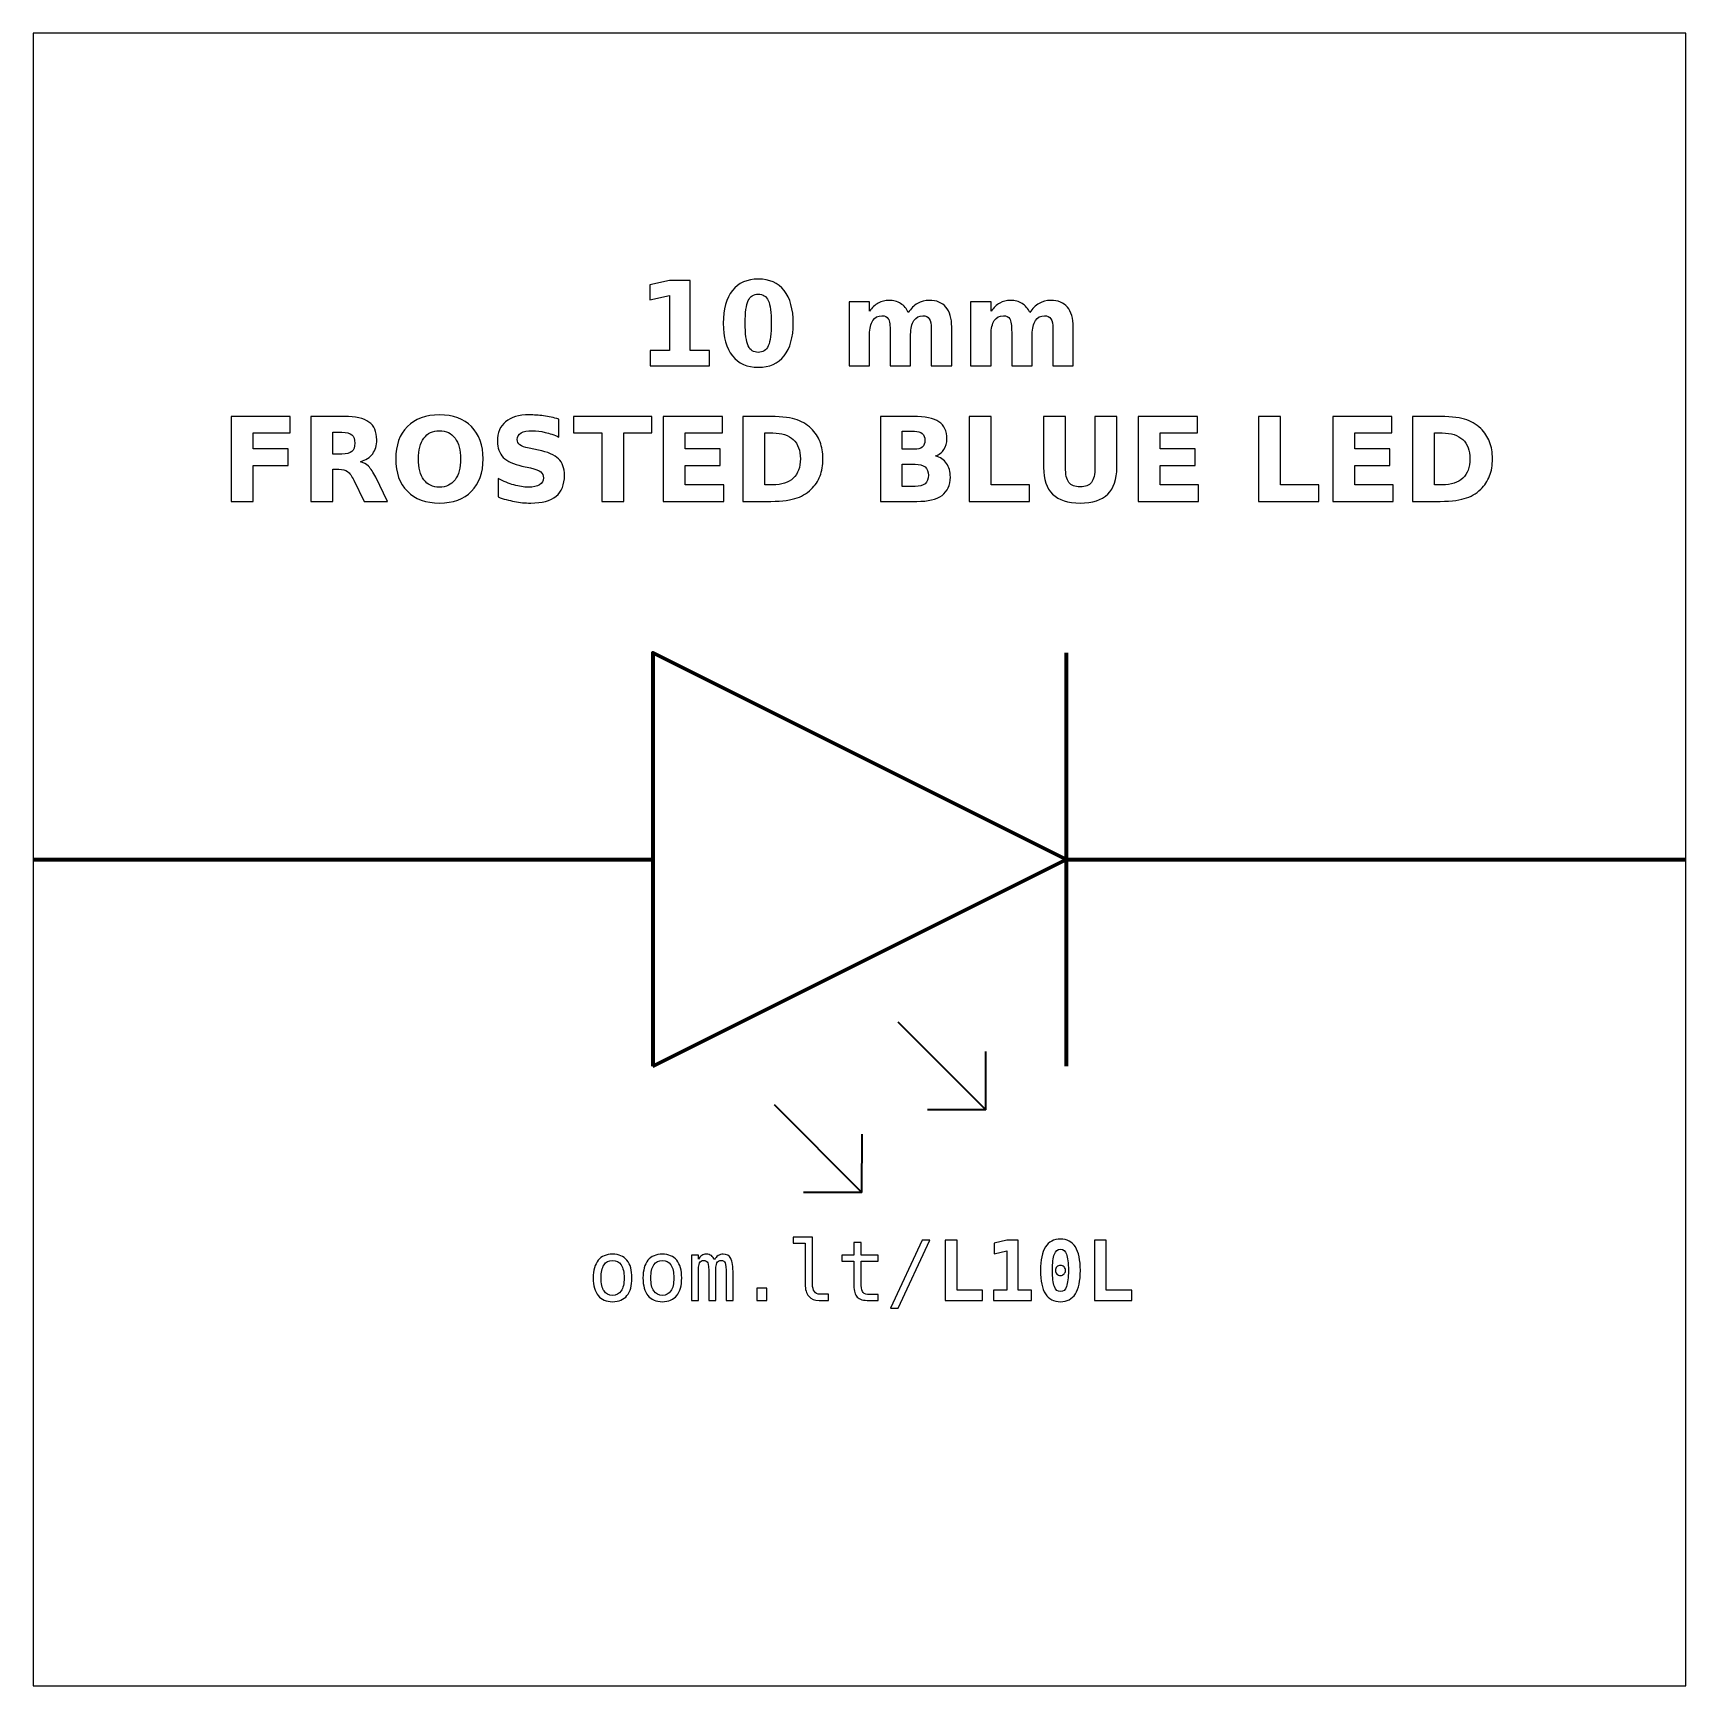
# Model space of a CAD drawing. Header units: centimetres. Extents: x -11.5 to -9.5, y -15.85 to -13.85.
import ezdxf

# ---------------------------------------------------------------- set-up
doc = ezdxf.new("R2010")
doc.units = ezdxf.units.CM
doc.header["$MEASUREMENT"] = 0
doc.layers.add('Layer 1', color=7, linetype='Continuous')

msp = doc.modelspace()

# ---------------------------------------------------------------- linework, layer by layer
at = {"layer": 'Layer 1', "color": 7}
msp.add_open_spline([(-11.5, -13.85), (-11.5, -13.85), (-9.5, -13.85), (-9.5, -13.85), (-9.5, -13.85), (-9.5, -13.85), (-9.5, -15.85), (-9.5, -15.85), (-9.5, -15.85), (-9.5, -15.85), (-11.5, -15.85), (-11.5, -15.85), (-11.5, -15.85), (-11.5, -15.85), (-11.5, -13.85), (-11.5, -13.85)], degree=3, knots=[0, 0, 0, 0, 0.25, 0.25, 0.25, 0.25, 0.5, 0.5, 0.5, 0.5, 0.75, 0.75, 0.75, 0.75, 1, 1, 1, 1], dxfattribs=at)
at = {"layer": 'Layer 1', "color": 250}
for points, knots in [([(-10.75327, -14.23414), (-10.75327, -14.23414), (-10.72984, -14.23414), (-10.72984, -14.23414), (-10.72984, -14.23414), (-10.72984, -14.23414), (-10.72984, -14.16765), (-10.72984, -14.16765), (-10.72984, -14.16765), (-10.72984, -14.16765), (-10.75388, -14.17262), (-10.75388, -14.17262), (-10.75388, -14.17262), (-10.75388, -14.17262), (-10.75388, -14.15455), (-10.75388, -14.15455), (-10.75388, -14.15455), (-10.75388, -14.15455), (-10.72998, -14.14959), (-10.72998, -14.14959), (-10.72998, -14.14959), (-10.72998, -14.14959), (-10.70477, -14.14959), (-10.70477, -14.14959), (-10.70477, -14.14959), (-10.70477, -14.14959), (-10.70477, -14.23414), (-10.70477, -14.23414), (-10.70477, -14.23414), (-10.70477, -14.23414), (-10.68135, -14.23414), (-10.68135, -14.23414), (-10.68135, -14.23414), (-10.68135, -14.23414), (-10.68135, -14.25246), (-10.68135, -14.25246), (-10.68135, -14.25246), (-10.68135, -14.25246), (-10.75327, -14.25246), (-10.75327, -14.25246), (-10.75327, -14.25246), (-10.75327, -14.25246), (-10.75327, -14.23414), (-10.75327, -14.23414)], [0, 0, 0, 0, 0.0909091, 0.0909091, 0.0909091, 0.0909091, 0.1818182, 0.1818182, 0.1818182, 0.1818182, 0.2727273, 0.2727273, 0.2727273, 0.2727273, 0.3636364, 0.3636364, 0.3636364, 0.3636364, 0.4545455, 0.4545455, 0.4545455, 0.4545455, 0.5454545, 0.5454545, 0.5454545, 0.5454545, 0.6363636, 0.6363636, 0.6363636, 0.6363636, 0.7272727, 0.7272727, 0.7272727, 0.7272727, 0.8181818, 0.8181818, 0.8181818, 0.8181818, 0.9090909, 0.9090909, 0.9090909, 0.9090909, 1, 1, 1, 1]), ([(-10.58017, -14.20112), (-10.58017, -14.21817), (-10.58384, -14.23132), (-10.5912, -14.24058), (-10.5912, -14.24058), (-10.59854, -14.24983), (-10.60898, -14.25446), (-10.62248, -14.25446), (-10.62248, -14.25446), (-10.63603, -14.25446), (-10.64649, -14.24983), (-10.65383, -14.24058), (-10.65383, -14.24058), (-10.66119, -14.23132), (-10.66486, -14.21817), (-10.66486, -14.20112), (-10.66486, -14.20112), (-10.66486, -14.18405), (-10.66119, -14.17087), (-10.65383, -14.16161), (-10.65383, -14.16161), (-10.64649, -14.15237), (-10.63603, -14.14773), (-10.62248, -14.14773), (-10.62248, -14.14773), (-10.60898, -14.14773), (-10.59854, -14.15237), (-10.5912, -14.16161), (-10.5912, -14.16161), (-10.58384, -14.17087), (-10.58017, -14.18405), (-10.58017, -14.20112)], [0, 0, 0, 0, 0.125, 0.125, 0.125, 0.125, 0.25, 0.25, 0.25, 0.25, 0.375, 0.375, 0.375, 0.375, 0.5, 0.5, 0.5, 0.5, 0.625, 0.625, 0.625, 0.625, 0.75, 0.75, 0.75, 0.75, 0.875, 0.875, 0.875, 0.875, 1, 1, 1, 1]), ([(-10.6067, -14.20093), (-10.6067, -14.18807), (-10.6079, -14.17901), (-10.61032, -14.17374), (-10.61032, -14.17374), (-10.61272, -14.1685), (-10.61679, -14.16587), (-10.62248, -14.16587), (-10.62248, -14.16587), (-10.62817, -14.16587), (-10.63224, -14.1685), (-10.63469, -14.17374), (-10.63469, -14.17374), (-10.63711, -14.17901), (-10.63833, -14.18807), (-10.63833, -14.20093), (-10.63833, -14.20093), (-10.63833, -14.21391), (-10.63711, -14.22309), (-10.63469, -14.2284), (-10.63469, -14.2284), (-10.63224, -14.23374), (-10.62817, -14.2364), (-10.62248, -14.2364), (-10.62248, -14.2364), (-10.61684, -14.2364), (-10.61279, -14.23374), (-10.61034, -14.2284), (-10.61034, -14.2284), (-10.60792, -14.22309), (-10.6067, -14.21391), (-10.6067, -14.20093)], [0, 0, 0, 0, 0.125, 0.125, 0.125, 0.125, 0.25, 0.25, 0.25, 0.25, 0.375, 0.375, 0.375, 0.375, 0.5, 0.5, 0.5, 0.5, 0.625, 0.625, 0.625, 0.625, 0.75, 0.75, 0.75, 0.75, 0.875, 0.875, 0.875, 0.875, 1, 1, 1, 1]), ([(-10.44092, -14.18811), (-10.43779, -14.18334), (-10.4341, -14.17969), (-10.42979, -14.1772), (-10.42979, -14.1772), (-10.42549, -14.17468), (-10.42079, -14.17344), (-10.41564, -14.17344), (-10.41564, -14.17344), (-10.40677, -14.17344), (-10.40002, -14.17617), (-10.39539, -14.18165), (-10.39539, -14.18165), (-10.39075, -14.1871), (-10.38842, -14.19505), (-10.38842, -14.20547), (-10.38842, -14.20547), (-10.38842, -14.20547), (-10.38842, -14.25246), (-10.38842, -14.25246), (-10.38842, -14.25246), (-10.38842, -14.25246), (-10.41324, -14.25246), (-10.41324, -14.25246), (-10.41324, -14.25246), (-10.41324, -14.25246), (-10.41324, -14.21222), (-10.41324, -14.21222), (-10.41324, -14.21222), (-10.41319, -14.21163), (-10.41317, -14.21102), (-10.41314, -14.21036), (-10.41314, -14.21036), (-10.41312, -14.20973), (-10.4131, -14.20881), (-10.4131, -14.20761), (-10.4131, -14.20761), (-10.4131, -14.20215), (-10.41389, -14.19818), (-10.41552, -14.19573), (-10.41552, -14.19573), (-10.41712, -14.19326), (-10.4197, -14.19204), (-10.42328, -14.19204), (-10.42328, -14.19204), (-10.42798, -14.19204), (-10.43158, -14.19397), (-10.43414, -14.19783), (-10.43414, -14.19783), (-10.43668, -14.20168), (-10.438, -14.20726), (-10.4381, -14.21457), (-10.4381, -14.21457), (-10.4381, -14.21457), (-10.4381, -14.25246), (-10.4381, -14.25246), (-10.4381, -14.25246), (-10.4381, -14.25246), (-10.46291, -14.25246), (-10.46291, -14.25246), (-10.46291, -14.25246), (-10.46291, -14.25246), (-10.46291, -14.21222), (-10.46291, -14.21222), (-10.46291, -14.21222), (-10.46291, -14.20368), (-10.46364, -14.19818), (-10.46512, -14.19573), (-10.46512, -14.19573), (-10.46658, -14.19326), (-10.46919, -14.19204), (-10.47295, -14.19204), (-10.47295, -14.19204), (-10.4777, -14.19204), (-10.48135, -14.19399), (-10.48391, -14.19787), (-10.48391, -14.19787), (-10.48647, -14.20175), (-10.48777, -14.20728), (-10.48777, -14.2145), (-10.48777, -14.2145), (-10.48777, -14.2145), (-10.48777, -14.25246), (-10.48777, -14.25246), (-10.48777, -14.25246), (-10.48777, -14.25246), (-10.51258, -14.25246), (-10.51258, -14.25246), (-10.51258, -14.25246), (-10.51258, -14.25246), (-10.51258, -14.1753), (-10.51258, -14.1753), (-10.51258, -14.1753), (-10.51258, -14.1753), (-10.48777, -14.1753), (-10.48777, -14.1753), (-10.48777, -14.1753), (-10.48777, -14.1753), (-10.48777, -14.18661), (-10.48777, -14.18661), (-10.48777, -14.18661), (-10.48473, -14.18223), (-10.48125, -14.17897), (-10.47732, -14.17675), (-10.47732, -14.17675), (-10.4734, -14.17454), (-10.46907, -14.17344), (-10.46434, -14.17344), (-10.46434, -14.17344), (-10.45903, -14.17344), (-10.4543, -14.17473), (-10.45023, -14.1773), (-10.45023, -14.1773), (-10.44614, -14.17988), (-10.44303, -14.18348), (-10.44092, -14.18811)], [0, 0, 0, 0, 0.0344828, 0.0344828, 0.0344828, 0.0344828, 0.0689655, 0.0689655, 0.0689655, 0.0689655, 0.1034483, 0.1034483, 0.1034483, 0.1034483, 0.137931, 0.137931, 0.137931, 0.137931, 0.1724138, 0.1724138, 0.1724138, 0.1724138, 0.2068966, 0.2068966, 0.2068966, 0.2068966, 0.2413793, 0.2413793, 0.2413793, 0.2413793, 0.2758621, 0.2758621, 0.2758621, 0.2758621, 0.3103448, 0.3103448, 0.3103448, 0.3103448, 0.3448276, 0.3448276, 0.3448276, 0.3448276, 0.3793103, 0.3793103, 0.3793103, 0.3793103, 0.4137931, 0.4137931, 0.4137931, 0.4137931, 0.4482759, 0.4482759, 0.4482759, 0.4482759, 0.4827586, 0.4827586, 0.4827586, 0.4827586, 0.5172414, 0.5172414, 0.5172414, 0.5172414, 0.5517241, 0.5517241, 0.5517241, 0.5517241, 0.5862069, 0.5862069, 0.5862069, 0.5862069, 0.6206897, 0.6206897, 0.6206897, 0.6206897, 0.6551724, 0.6551724, 0.6551724, 0.6551724, 0.6896552, 0.6896552, 0.6896552, 0.6896552, 0.7241379, 0.7241379, 0.7241379, 0.7241379, 0.7586207, 0.7586207, 0.7586207, 0.7586207, 0.7931034, 0.7931034, 0.7931034, 0.7931034, 0.8275862, 0.8275862, 0.8275862, 0.8275862, 0.862069, 0.862069, 0.862069, 0.862069, 0.8965517, 0.8965517, 0.8965517, 0.8965517, 0.9310345, 0.9310345, 0.9310345, 0.9310345, 0.9655172, 0.9655172, 0.9655172, 0.9655172, 1, 1, 1, 1]), ([(-10.29388, -14.18811), (-10.29075, -14.18334), (-10.28706, -14.17969), (-10.28275, -14.1772), (-10.28275, -14.1772), (-10.27845, -14.17468), (-10.27375, -14.17344), (-10.2686, -14.17344), (-10.2686, -14.17344), (-10.25973, -14.17344), (-10.25298, -14.17617), (-10.24835, -14.18165), (-10.24835, -14.18165), (-10.24371, -14.1871), (-10.24138, -14.19505), (-10.24138, -14.20547), (-10.24138, -14.20547), (-10.24138, -14.20547), (-10.24138, -14.25246), (-10.24138, -14.25246), (-10.24138, -14.25246), (-10.24138, -14.25246), (-10.2662, -14.25246), (-10.2662, -14.25246), (-10.2662, -14.25246), (-10.2662, -14.25246), (-10.2662, -14.21222), (-10.2662, -14.21222), (-10.2662, -14.21222), (-10.26615, -14.21163), (-10.26613, -14.21102), (-10.2661, -14.21036), (-10.2661, -14.21036), (-10.26608, -14.20973), (-10.26606, -14.20881), (-10.26606, -14.20761), (-10.26606, -14.20761), (-10.26606, -14.20215), (-10.26685, -14.19818), (-10.26848, -14.19573), (-10.26848, -14.19573), (-10.27008, -14.19326), (-10.27266, -14.19204), (-10.27624, -14.19204), (-10.27624, -14.19204), (-10.28094, -14.19204), (-10.28454, -14.19397), (-10.2871, -14.19783), (-10.2871, -14.19783), (-10.28964, -14.20168), (-10.29096, -14.20726), (-10.29106, -14.21457), (-10.29106, -14.21457), (-10.29106, -14.21457), (-10.29106, -14.25246), (-10.29106, -14.25246), (-10.29106, -14.25246), (-10.29106, -14.25246), (-10.31587, -14.25246), (-10.31587, -14.25246), (-10.31587, -14.25246), (-10.31587, -14.25246), (-10.31587, -14.21222), (-10.31587, -14.21222), (-10.31587, -14.21222), (-10.31587, -14.20368), (-10.3166, -14.19818), (-10.31808, -14.19573), (-10.31808, -14.19573), (-10.31954, -14.19326), (-10.32215, -14.19204), (-10.32591, -14.19204), (-10.32591, -14.19204), (-10.33066, -14.19204), (-10.33431, -14.19399), (-10.33687, -14.19787), (-10.33687, -14.19787), (-10.33943, -14.20175), (-10.34073, -14.20728), (-10.34073, -14.2145), (-10.34073, -14.2145), (-10.34073, -14.2145), (-10.34073, -14.25246), (-10.34073, -14.25246), (-10.34073, -14.25246), (-10.34073, -14.25246), (-10.36554, -14.25246), (-10.36554, -14.25246), (-10.36554, -14.25246), (-10.36554, -14.25246), (-10.36554, -14.1753), (-10.36554, -14.1753), (-10.36554, -14.1753), (-10.36554, -14.1753), (-10.34073, -14.1753), (-10.34073, -14.1753), (-10.34073, -14.1753), (-10.34073, -14.1753), (-10.34073, -14.18661), (-10.34073, -14.18661), (-10.34073, -14.18661), (-10.33769, -14.18223), (-10.33421, -14.17897), (-10.33028, -14.17675), (-10.33028, -14.17675), (-10.32636, -14.17454), (-10.32203, -14.17344), (-10.3173, -14.17344), (-10.3173, -14.17344), (-10.31199, -14.17344), (-10.30726, -14.17473), (-10.30319, -14.1773), (-10.30319, -14.1773), (-10.2991, -14.17988), (-10.29599, -14.18348), (-10.29388, -14.18811)], [0, 0, 0, 0, 0.0344828, 0.0344828, 0.0344828, 0.0344828, 0.0689655, 0.0689655, 0.0689655, 0.0689655, 0.1034483, 0.1034483, 0.1034483, 0.1034483, 0.137931, 0.137931, 0.137931, 0.137931, 0.1724138, 0.1724138, 0.1724138, 0.1724138, 0.2068966, 0.2068966, 0.2068966, 0.2068966, 0.2413793, 0.2413793, 0.2413793, 0.2413793, 0.2758621, 0.2758621, 0.2758621, 0.2758621, 0.3103448, 0.3103448, 0.3103448, 0.3103448, 0.3448276, 0.3448276, 0.3448276, 0.3448276, 0.3793103, 0.3793103, 0.3793103, 0.3793103, 0.4137931, 0.4137931, 0.4137931, 0.4137931, 0.4482759, 0.4482759, 0.4482759, 0.4482759, 0.4827586, 0.4827586, 0.4827586, 0.4827586, 0.5172414, 0.5172414, 0.5172414, 0.5172414, 0.5517241, 0.5517241, 0.5517241, 0.5517241, 0.5862069, 0.5862069, 0.5862069, 0.5862069, 0.6206897, 0.6206897, 0.6206897, 0.6206897, 0.6551724, 0.6551724, 0.6551724, 0.6551724, 0.6896552, 0.6896552, 0.6896552, 0.6896552, 0.7241379, 0.7241379, 0.7241379, 0.7241379, 0.7586207, 0.7586207, 0.7586207, 0.7586207, 0.7931034, 0.7931034, 0.7931034, 0.7931034, 0.8275862, 0.8275862, 0.8275862, 0.8275862, 0.862069, 0.862069, 0.862069, 0.862069, 0.8965517, 0.8965517, 0.8965517, 0.8965517, 0.9310345, 0.9310345, 0.9310345, 0.9310345, 0.9655172, 0.9655172, 0.9655172, 0.9655172, 1, 1, 1, 1]), ([(-11.26032, -14.31384), (-11.26032, -14.31384), (-11.18873, -14.31384), (-11.18873, -14.31384), (-11.18873, -14.31384), (-11.18873, -14.31384), (-11.18873, -14.3339), (-11.18873, -14.3339), (-11.18873, -14.3339), (-11.18873, -14.3339), (-11.23379, -14.3339), (-11.23379, -14.3339), (-11.23379, -14.3339), (-11.23379, -14.3339), (-11.23379, -14.35305), (-11.23379, -14.35305), (-11.23379, -14.35305), (-11.23379, -14.35305), (-11.19141, -14.35305), (-11.19141, -14.35305), (-11.19141, -14.35305), (-11.19141, -14.35305), (-11.19141, -14.37311), (-11.19141, -14.37311), (-11.19141, -14.37311), (-11.19141, -14.37311), (-11.23379, -14.37311), (-11.23379, -14.37311), (-11.23379, -14.37311), (-11.23379, -14.37311), (-11.23379, -14.41671), (-11.23379, -14.41671), (-11.23379, -14.41671), (-11.23379, -14.41671), (-11.26032, -14.41671), (-11.26032, -14.41671), (-11.26032, -14.41671), (-11.26032, -14.41671), (-11.26032, -14.31384), (-11.26032, -14.31384)], [0, 0, 0, 0, 0.1, 0.1, 0.1, 0.1, 0.2, 0.2, 0.2, 0.2, 0.3, 0.3, 0.3, 0.3, 0.4, 0.4, 0.4, 0.4, 0.5, 0.5, 0.5, 0.5, 0.6, 0.6, 0.6, 0.6, 0.7, 0.7, 0.7, 0.7, 0.8, 0.8, 0.8, 0.8, 0.9, 0.9, 0.9, 0.9, 1, 1, 1, 1]), ([(-11.13739, -14.37779), (-11.13739, -14.37779), (-11.13739, -14.41671), (-11.13739, -14.41671), (-11.13739, -14.41671), (-11.13739, -14.41671), (-11.16392, -14.41671), (-11.16392, -14.41671), (-11.16392, -14.41671), (-11.16392, -14.41671), (-11.16392, -14.31384), (-11.16392, -14.31384), (-11.16392, -14.31384), (-11.16392, -14.31384), (-11.1234, -14.31384), (-11.1234, -14.31384), (-11.1234, -14.31384), (-11.10985, -14.31384), (-11.0999, -14.31612), (-11.0936, -14.32066), (-11.0936, -14.32066), (-11.08728, -14.3252), (-11.08412, -14.3324), (-11.08412, -14.34223), (-11.08412, -14.34223), (-11.08412, -14.34902), (-11.08577, -14.35462), (-11.08904, -14.35897), (-11.08904, -14.35897), (-11.09233, -14.36335), (-11.09729, -14.36657), (-11.1039, -14.36862), (-11.1039, -14.36862), (-11.10028, -14.36946), (-11.09701, -14.37132), (-11.09414, -14.37424), (-11.09414, -14.37424), (-11.09127, -14.37715), (-11.08838, -14.38157), (-11.08544, -14.3875), (-11.08544, -14.3875), (-11.08544, -14.3875), (-11.07102, -14.41671), (-11.07102, -14.41671), (-11.07102, -14.41671), (-11.07102, -14.41671), (-11.09929, -14.41671), (-11.09929, -14.41671), (-11.09929, -14.41671), (-11.09929, -14.41671), (-11.11183, -14.39115), (-11.11183, -14.39115), (-11.11183, -14.39115), (-11.11434, -14.38602), (-11.11691, -14.38249), (-11.11952, -14.38061), (-11.11952, -14.38061), (-11.12211, -14.37873), (-11.12556, -14.37779), (-11.12989, -14.37779), (-11.12989, -14.37779), (-11.12989, -14.37779), (-11.13739, -14.37779), (-11.13739, -14.37779)], [0, 0, 0, 0, 0.0625, 0.0625, 0.0625, 0.0625, 0.125, 0.125, 0.125, 0.125, 0.1875, 0.1875, 0.1875, 0.1875, 0.25, 0.25, 0.25, 0.25, 0.3125, 0.3125, 0.3125, 0.3125, 0.375, 0.375, 0.375, 0.375, 0.4375, 0.4375, 0.4375, 0.4375, 0.5, 0.5, 0.5, 0.5, 0.5625, 0.5625, 0.5625, 0.5625, 0.625, 0.625, 0.625, 0.625, 0.6875, 0.6875, 0.6875, 0.6875, 0.75, 0.75, 0.75, 0.75, 0.8125, 0.8125, 0.8125, 0.8125, 0.875, 0.875, 0.875, 0.875, 0.9375, 0.9375, 0.9375, 0.9375, 1, 1, 1, 1]), ([(-11.00828, -14.31198), (-10.99175, -14.31198), (-10.97879, -14.31671), (-10.96943, -14.32619), (-10.96943, -14.32619), (-10.96005, -14.33564), (-10.95537, -14.34869), (-10.95537, -14.36537), (-10.95537, -14.36537), (-10.95537, -14.382), (-10.96005, -14.39505), (-10.96943, -14.4045), (-10.96943, -14.4045), (-10.97879, -14.41398), (-10.99175, -14.41871), (-11.00828, -14.41871), (-11.00828, -14.41871), (-11.02477, -14.41871), (-11.0377, -14.41398), (-11.04711, -14.4045), (-11.04711, -14.4045), (-11.05649, -14.39505), (-11.0612, -14.382), (-11.0612, -14.36537), (-11.0612, -14.36537), (-11.0612, -14.34869), (-11.05649, -14.33564), (-11.04711, -14.32619), (-11.04711, -14.32619), (-11.0377, -14.31671), (-11.02477, -14.31198), (-11.00828, -14.31198)], [0, 0, 0, 0, 0.125, 0.125, 0.125, 0.125, 0.25, 0.25, 0.25, 0.25, 0.375, 0.375, 0.375, 0.375, 0.5, 0.5, 0.5, 0.5, 0.625, 0.625, 0.625, 0.625, 0.75, 0.75, 0.75, 0.75, 0.875, 0.875, 0.875, 0.875, 1, 1, 1, 1]), ([(-10.86371, -14.31709), (-10.86371, -14.31709), (-10.86371, -14.33884), (-10.86371, -14.33884), (-10.86371, -14.33884), (-10.86936, -14.33632), (-10.87488, -14.33442), (-10.88024, -14.33313), (-10.88024, -14.33313), (-10.88563, -14.33183), (-10.89071, -14.3312), (-10.89548, -14.3312), (-10.89548, -14.3312), (-10.90181, -14.3312), (-10.90651, -14.33207), (-10.90955, -14.33381), (-10.90955, -14.33381), (-10.91258, -14.33557), (-10.91409, -14.33828), (-10.91409, -14.34195), (-10.91409, -14.34195), (-10.91409, -14.3447), (-10.91308, -14.34686), (-10.91103, -14.34839), (-10.91103, -14.34839), (-10.90898, -14.34992), (-10.90527, -14.35126), (-10.89988, -14.35236), (-10.89988, -14.35236), (-10.89988, -14.35236), (-10.88859, -14.35462), (-10.88859, -14.35462), (-10.88859, -14.35462), (-10.87714, -14.35693), (-10.86903, -14.36041), (-10.86421, -14.36511), (-10.86421, -14.36511), (-10.85938, -14.36979), (-10.85696, -14.37645), (-10.85696, -14.38508), (-10.85696, -14.38508), (-10.85696, -14.39644), (-10.86032, -14.40488), (-10.86705, -14.41041), (-10.86705, -14.41041), (-10.87378, -14.41593), (-10.88405, -14.41871), (-10.89788, -14.41871), (-10.89788, -14.41871), (-10.90442, -14.41871), (-10.91096, -14.4181), (-10.91752, -14.41685), (-10.91752, -14.41685), (-10.92408, -14.4156), (-10.93067, -14.41377), (-10.93723, -14.41135), (-10.93723, -14.41135), (-10.93723, -14.41135), (-10.93723, -14.38896), (-10.93723, -14.38896), (-10.93723, -14.38896), (-10.93067, -14.39244), (-10.92432, -14.39507), (-10.91818, -14.39684), (-10.91818, -14.39684), (-10.91204, -14.3986), (-10.90614, -14.39949), (-10.90045, -14.39949), (-10.90045, -14.39949), (-10.89466, -14.39949), (-10.89022, -14.39853), (-10.88714, -14.3966), (-10.88714, -14.3966), (-10.88405, -14.39467), (-10.88253, -14.39192), (-10.88253, -14.38832), (-10.88253, -14.38832), (-10.88253, -14.38512), (-10.88356, -14.38263), (-10.88565, -14.38089), (-10.88565, -14.38089), (-10.88775, -14.37915), (-10.89191, -14.37758), (-10.89817, -14.37621), (-10.89817, -14.37621), (-10.89817, -14.37621), (-10.90844, -14.37393), (-10.90844, -14.37393), (-10.90844, -14.37393), (-10.91872, -14.37172), (-10.92625, -14.36822), (-10.931, -14.36339), (-10.931, -14.36339), (-10.93575, -14.35857), (-10.93812, -14.35206), (-10.93812, -14.3439), (-10.93812, -14.3439), (-10.93812, -14.33364), (-10.93481, -14.32576), (-10.9282, -14.32026), (-10.9282, -14.32026), (-10.92159, -14.31473), (-10.91209, -14.31198), (-10.89967, -14.31198), (-10.89967, -14.31198), (-10.89403, -14.31198), (-10.88822, -14.31241), (-10.88224, -14.31325), (-10.88224, -14.31325), (-10.87627, -14.3141), (-10.87009, -14.31537), (-10.86371, -14.31709)], [0, 0, 0, 0, 0.0357143, 0.0357143, 0.0357143, 0.0357143, 0.0714286, 0.0714286, 0.0714286, 0.0714286, 0.1071429, 0.1071429, 0.1071429, 0.1071429, 0.1428571, 0.1428571, 0.1428571, 0.1428571, 0.1785714, 0.1785714, 0.1785714, 0.1785714, 0.2142857, 0.2142857, 0.2142857, 0.2142857, 0.25, 0.25, 0.25, 0.25, 0.2857143, 0.2857143, 0.2857143, 0.2857143, 0.3214286, 0.3214286, 0.3214286, 0.3214286, 0.3571429, 0.3571429, 0.3571429, 0.3571429, 0.3928571, 0.3928571, 0.3928571, 0.3928571, 0.4285714, 0.4285714, 0.4285714, 0.4285714, 0.4642857, 0.4642857, 0.4642857, 0.4642857, 0.5, 0.5, 0.5, 0.5, 0.5357143, 0.5357143, 0.5357143, 0.5357143, 0.5714286, 0.5714286, 0.5714286, 0.5714286, 0.6071429, 0.6071429, 0.6071429, 0.6071429, 0.6428571, 0.6428571, 0.6428571, 0.6428571, 0.6785714, 0.6785714, 0.6785714, 0.6785714, 0.7142857, 0.7142857, 0.7142857, 0.7142857, 0.75, 0.75, 0.75, 0.75, 0.7857143, 0.7857143, 0.7857143, 0.7857143, 0.8214286, 0.8214286, 0.8214286, 0.8214286, 0.8571429, 0.8571429, 0.8571429, 0.8571429, 0.8928571, 0.8928571, 0.8928571, 0.8928571, 0.9285714, 0.9285714, 0.9285714, 0.9285714, 0.9642857, 0.9642857, 0.9642857, 0.9642857, 1, 1, 1, 1]), ([(-10.84596, -14.31384), (-10.84596, -14.31384), (-10.75116, -14.31384), (-10.75116, -14.31384), (-10.75116, -14.31384), (-10.75116, -14.31384), (-10.75116, -14.3339), (-10.75116, -14.3339), (-10.75116, -14.3339), (-10.75116, -14.3339), (-10.78526, -14.3339), (-10.78526, -14.3339), (-10.78526, -14.3339), (-10.78526, -14.3339), (-10.78526, -14.41671), (-10.78526, -14.41671), (-10.78526, -14.41671), (-10.78526, -14.41671), (-10.81179, -14.41671), (-10.81179, -14.41671), (-10.81179, -14.41671), (-10.81179, -14.41671), (-10.81179, -14.3339), (-10.81179, -14.3339), (-10.81179, -14.3339), (-10.81179, -14.3339), (-10.84596, -14.3339), (-10.84596, -14.3339), (-10.84596, -14.3339), (-10.84596, -14.3339), (-10.84596, -14.31384), (-10.84596, -14.31384)], [0, 0, 0, 0, 0.125, 0.125, 0.125, 0.125, 0.25, 0.25, 0.25, 0.25, 0.375, 0.375, 0.375, 0.375, 0.5, 0.5, 0.5, 0.5, 0.625, 0.625, 0.625, 0.625, 0.75, 0.75, 0.75, 0.75, 0.875, 0.875, 0.875, 0.875, 1, 1, 1, 1]), ([(-10.73742, -14.31384), (-10.73742, -14.31384), (-10.66583, -14.31384), (-10.66583, -14.31384), (-10.66583, -14.31384), (-10.66583, -14.31384), (-10.66583, -14.3339), (-10.66583, -14.3339), (-10.66583, -14.3339), (-10.66583, -14.3339), (-10.71089, -14.3339), (-10.71089, -14.3339), (-10.71089, -14.3339), (-10.71089, -14.3339), (-10.71089, -14.35305), (-10.71089, -14.35305), (-10.71089, -14.35305), (-10.71089, -14.35305), (-10.66854, -14.35305), (-10.66854, -14.35305), (-10.66854, -14.35305), (-10.66854, -14.35305), (-10.66854, -14.37311), (-10.66854, -14.37311), (-10.66854, -14.37311), (-10.66854, -14.37311), (-10.71089, -14.37311), (-10.71089, -14.37311), (-10.71089, -14.37311), (-10.71089, -14.37311), (-10.71089, -14.39665), (-10.71089, -14.39665), (-10.71089, -14.39665), (-10.71089, -14.39665), (-10.66433, -14.39665), (-10.66433, -14.39665), (-10.66433, -14.39665), (-10.66433, -14.39665), (-10.66433, -14.41671), (-10.66433, -14.41671), (-10.66433, -14.41671), (-10.66433, -14.41671), (-10.73742, -14.41671), (-10.73742, -14.41671), (-10.73742, -14.41671), (-10.73742, -14.41671), (-10.73742, -14.31384), (-10.73742, -14.31384)], [0, 0, 0, 0, 0.0833333, 0.0833333, 0.0833333, 0.0833333, 0.1666667, 0.1666667, 0.1666667, 0.1666667, 0.25, 0.25, 0.25, 0.25, 0.3333333, 0.3333333, 0.3333333, 0.3333333, 0.4166667, 0.4166667, 0.4166667, 0.4166667, 0.5, 0.5, 0.5, 0.5, 0.5833333, 0.5833333, 0.5833333, 0.5833333, 0.6666667, 0.6666667, 0.6666667, 0.6666667, 0.75, 0.75, 0.75, 0.75, 0.8333333, 0.8333333, 0.8333333, 0.8333333, 0.9166667, 0.9166667, 0.9166667, 0.9166667, 1, 1, 1, 1]), ([(-10.64102, -14.31384), (-10.64102, -14.31384), (-10.61303, -14.31384), (-10.61303, -14.31384), (-10.61303, -14.31384), (-10.59742, -14.31384), (-10.5858, -14.31495), (-10.57816, -14.31718), (-10.57816, -14.31718), (-10.57051, -14.31941), (-10.56395, -14.32318), (-10.55847, -14.32852), (-10.55847, -14.32852), (-10.55365, -14.33315), (-10.55008, -14.33851), (-10.54772, -14.34458), (-10.54772, -14.34458), (-10.5454, -14.35062), (-10.54422, -14.35749), (-10.54422, -14.36518), (-10.54422, -14.36518), (-10.54422, -14.37294), (-10.5454, -14.37986), (-10.54772, -14.38595), (-10.54772, -14.38595), (-10.55008, -14.39204), (-10.55365, -14.3974), (-10.55847, -14.40203), (-10.55847, -14.40203), (-10.564, -14.40737), (-10.57061, -14.41114), (-10.57832, -14.41337), (-10.57832, -14.41337), (-10.58604, -14.4156), (-10.59761, -14.41671), (-10.61303, -14.41671), (-10.61303, -14.41671), (-10.61303, -14.41671), (-10.64102, -14.41671), (-10.64102, -14.41671), (-10.64102, -14.41671), (-10.64102, -14.41671), (-10.64102, -14.31384), (-10.64102, -14.31384)], [0, 0, 0, 0, 0.0909091, 0.0909091, 0.0909091, 0.0909091, 0.1818182, 0.1818182, 0.1818182, 0.1818182, 0.2727273, 0.2727273, 0.2727273, 0.2727273, 0.3636364, 0.3636364, 0.3636364, 0.3636364, 0.4545455, 0.4545455, 0.4545455, 0.4545455, 0.5454545, 0.5454545, 0.5454545, 0.5454545, 0.6363636, 0.6363636, 0.6363636, 0.6363636, 0.7272727, 0.7272727, 0.7272727, 0.7272727, 0.8181818, 0.8181818, 0.8181818, 0.8181818, 0.9090909, 0.9090909, 0.9090909, 0.9090909, 1, 1, 1, 1]), ([(-10.408, -14.36165), (-10.40231, -14.3633), (-10.39789, -14.36636), (-10.39476, -14.37083), (-10.39476, -14.37083), (-10.39163, -14.37527), (-10.39008, -14.38075), (-10.39008, -14.38722), (-10.39008, -14.38722), (-10.39008, -14.39714), (-10.39345, -14.40453), (-10.40015, -14.4094), (-10.40015, -14.4094), (-10.40685, -14.41426), (-10.41706, -14.41671), (-10.43075, -14.41671), (-10.43075, -14.41671), (-10.43075, -14.41671), (-10.47477, -14.41671), (-10.47477, -14.41671), (-10.47477, -14.41671), (-10.47477, -14.41671), (-10.47477, -14.31384), (-10.47477, -14.31384), (-10.47477, -14.31384), (-10.47477, -14.31384), (-10.43495, -14.31384), (-10.43495, -14.31384), (-10.43495, -14.31384), (-10.42066, -14.31384), (-10.41031, -14.316), (-10.40391, -14.32031), (-10.40391, -14.32031), (-10.39749, -14.32464), (-10.39429, -14.33155), (-10.39429, -14.34105), (-10.39429, -14.34105), (-10.39429, -14.34606), (-10.39547, -14.35032), (-10.3978, -14.35385), (-10.3978, -14.35385), (-10.40015, -14.35735), (-10.40353, -14.35996), (-10.408, -14.36165)], [0, 0, 0, 0, 0.0909091, 0.0909091, 0.0909091, 0.0909091, 0.1818182, 0.1818182, 0.1818182, 0.1818182, 0.2727273, 0.2727273, 0.2727273, 0.2727273, 0.3636364, 0.3636364, 0.3636364, 0.3636364, 0.4545455, 0.4545455, 0.4545455, 0.4545455, 0.5454545, 0.5454545, 0.5454545, 0.5454545, 0.6363636, 0.6363636, 0.6363636, 0.6363636, 0.7272727, 0.7272727, 0.7272727, 0.7272727, 0.8181818, 0.8181818, 0.8181818, 0.8181818, 0.9090909, 0.9090909, 0.9090909, 0.9090909, 1, 1, 1, 1]), ([(-10.36722, -14.31384), (-10.36722, -14.31384), (-10.34069, -14.31384), (-10.34069, -14.31384), (-10.34069, -14.31384), (-10.34069, -14.31384), (-10.34069, -14.39665), (-10.34069, -14.39665), (-10.34069, -14.39665), (-10.34069, -14.39665), (-10.29413, -14.39665), (-10.29413, -14.39665), (-10.29413, -14.39665), (-10.29413, -14.39665), (-10.29413, -14.41671), (-10.29413, -14.41671), (-10.29413, -14.41671), (-10.29413, -14.41671), (-10.36722, -14.41671), (-10.36722, -14.41671), (-10.36722, -14.41671), (-10.36722, -14.41671), (-10.36722, -14.31384), (-10.36722, -14.31384)], [0, 0, 0, 0, 0.1666667, 0.1666667, 0.1666667, 0.1666667, 0.3333333, 0.3333333, 0.3333333, 0.3333333, 0.5, 0.5, 0.5, 0.5, 0.6666667, 0.6666667, 0.6666667, 0.6666667, 0.8333333, 0.8333333, 0.8333333, 0.8333333, 1, 1, 1, 1]), ([(-10.27731, -14.31384), (-10.27731, -14.31384), (-10.25078, -14.31384), (-10.25078, -14.31384), (-10.25078, -14.31384), (-10.25078, -14.31384), (-10.25078, -14.37551), (-10.25078, -14.37551), (-10.25078, -14.37551), (-10.25078, -14.384), (-10.2494, -14.39009), (-10.24662, -14.39373), (-10.24662, -14.39373), (-10.24384, -14.39738), (-10.23931, -14.39921), (-10.233, -14.39921), (-10.233, -14.39921), (-10.22665, -14.39921), (-10.22209, -14.39738), (-10.21932, -14.39373), (-10.21932, -14.39373), (-10.21654, -14.39009), (-10.21515, -14.384), (-10.21515, -14.37551), (-10.21515, -14.37551), (-10.21515, -14.37551), (-10.21515, -14.31384), (-10.21515, -14.31384), (-10.21515, -14.31384), (-10.21515, -14.31384), (-10.18862, -14.31384), (-10.18862, -14.31384), (-10.18862, -14.31384), (-10.18862, -14.31384), (-10.18862, -14.37551), (-10.18862, -14.37551), (-10.18862, -14.37551), (-10.18862, -14.39006), (-10.19227, -14.40091), (-10.19958, -14.40803), (-10.19958, -14.40803), (-10.20687, -14.41516), (-10.21802, -14.41871), (-10.233, -14.41871), (-10.233, -14.41871), (-10.24794, -14.41871), (-10.25906, -14.41516), (-10.26635, -14.40803), (-10.26635, -14.40803), (-10.27367, -14.40091), (-10.27731, -14.39006), (-10.27731, -14.37551), (-10.27731, -14.37551), (-10.27731, -14.37551), (-10.27731, -14.31384), (-10.27731, -14.31384)], [0, 0, 0, 0, 0.0714286, 0.0714286, 0.0714286, 0.0714286, 0.1428571, 0.1428571, 0.1428571, 0.1428571, 0.2142857, 0.2142857, 0.2142857, 0.2142857, 0.2857143, 0.2857143, 0.2857143, 0.2857143, 0.3571429, 0.3571429, 0.3571429, 0.3571429, 0.4285714, 0.4285714, 0.4285714, 0.4285714, 0.5, 0.5, 0.5, 0.5, 0.5714286, 0.5714286, 0.5714286, 0.5714286, 0.6428571, 0.6428571, 0.6428571, 0.6428571, 0.7142857, 0.7142857, 0.7142857, 0.7142857, 0.7857143, 0.7857143, 0.7857143, 0.7857143, 0.8571429, 0.8571429, 0.8571429, 0.8571429, 0.9285714, 0.9285714, 0.9285714, 0.9285714, 1, 1, 1, 1]), ([(-10.16273, -14.31384), (-10.16273, -14.31384), (-10.09114, -14.31384), (-10.09114, -14.31384), (-10.09114, -14.31384), (-10.09114, -14.31384), (-10.09114, -14.3339), (-10.09114, -14.3339), (-10.09114, -14.3339), (-10.09114, -14.3339), (-10.1362, -14.3339), (-10.1362, -14.3339), (-10.1362, -14.3339), (-10.1362, -14.3339), (-10.1362, -14.35305), (-10.1362, -14.35305), (-10.1362, -14.35305), (-10.1362, -14.35305), (-10.09385, -14.35305), (-10.09385, -14.35305), (-10.09385, -14.35305), (-10.09385, -14.35305), (-10.09385, -14.37311), (-10.09385, -14.37311), (-10.09385, -14.37311), (-10.09385, -14.37311), (-10.1362, -14.37311), (-10.1362, -14.37311), (-10.1362, -14.37311), (-10.1362, -14.37311), (-10.1362, -14.39665), (-10.1362, -14.39665), (-10.1362, -14.39665), (-10.1362, -14.39665), (-10.08964, -14.39665), (-10.08964, -14.39665), (-10.08964, -14.39665), (-10.08964, -14.39665), (-10.08964, -14.41671), (-10.08964, -14.41671), (-10.08964, -14.41671), (-10.08964, -14.41671), (-10.16273, -14.41671), (-10.16273, -14.41671), (-10.16273, -14.41671), (-10.16273, -14.41671), (-10.16273, -14.31384), (-10.16273, -14.31384)], [0, 0, 0, 0, 0.0833333, 0.0833333, 0.0833333, 0.0833333, 0.1666667, 0.1666667, 0.1666667, 0.1666667, 0.25, 0.25, 0.25, 0.25, 0.3333333, 0.3333333, 0.3333333, 0.3333333, 0.4166667, 0.4166667, 0.4166667, 0.4166667, 0.5, 0.5, 0.5, 0.5, 0.5833333, 0.5833333, 0.5833333, 0.5833333, 0.6666667, 0.6666667, 0.6666667, 0.6666667, 0.75, 0.75, 0.75, 0.75, 0.8333333, 0.8333333, 0.8333333, 0.8333333, 0.9166667, 0.9166667, 0.9166667, 0.9166667, 1, 1, 1, 1]), ([(-10.0172, -14.31384), (-10.0172, -14.31384), (-9.99067, -14.31384), (-9.99067, -14.31384), (-9.99067, -14.31384), (-9.99067, -14.31384), (-9.99067, -14.39665), (-9.99067, -14.39665), (-9.99067, -14.39665), (-9.99067, -14.39665), (-9.94411, -14.39665), (-9.94411, -14.39665), (-9.94411, -14.39665), (-9.94411, -14.39665), (-9.94411, -14.41671), (-9.94411, -14.41671), (-9.94411, -14.41671), (-9.94411, -14.41671), (-10.0172, -14.41671), (-10.0172, -14.41671), (-10.0172, -14.41671), (-10.0172, -14.41671), (-10.0172, -14.31384), (-10.0172, -14.31384)], [0, 0, 0, 0, 0.1666667, 0.1666667, 0.1666667, 0.1666667, 0.3333333, 0.3333333, 0.3333333, 0.3333333, 0.5, 0.5, 0.5, 0.5, 0.6666667, 0.6666667, 0.6666667, 0.6666667, 0.8333333, 0.8333333, 0.8333333, 0.8333333, 1, 1, 1, 1]), ([(-9.92729, -14.31384), (-9.92729, -14.31384), (-9.8557, -14.31384), (-9.8557, -14.31384), (-9.8557, -14.31384), (-9.8557, -14.31384), (-9.8557, -14.3339), (-9.8557, -14.3339), (-9.8557, -14.3339), (-9.8557, -14.3339), (-9.90076, -14.3339), (-9.90076, -14.3339), (-9.90076, -14.3339), (-9.90076, -14.3339), (-9.90076, -14.35305), (-9.90076, -14.35305), (-9.90076, -14.35305), (-9.90076, -14.35305), (-9.85841, -14.35305), (-9.85841, -14.35305), (-9.85841, -14.35305), (-9.85841, -14.35305), (-9.85841, -14.37311), (-9.85841, -14.37311), (-9.85841, -14.37311), (-9.85841, -14.37311), (-9.90076, -14.37311), (-9.90076, -14.37311), (-9.90076, -14.37311), (-9.90076, -14.37311), (-9.90076, -14.39665), (-9.90076, -14.39665), (-9.90076, -14.39665), (-9.90076, -14.39665), (-9.8542, -14.39665), (-9.8542, -14.39665), (-9.8542, -14.39665), (-9.8542, -14.39665), (-9.8542, -14.41671), (-9.8542, -14.41671), (-9.8542, -14.41671), (-9.8542, -14.41671), (-9.92729, -14.41671), (-9.92729, -14.41671), (-9.92729, -14.41671), (-9.92729, -14.41671), (-9.92729, -14.31384), (-9.92729, -14.31384)], [0, 0, 0, 0, 0.0833333, 0.0833333, 0.0833333, 0.0833333, 0.1666667, 0.1666667, 0.1666667, 0.1666667, 0.25, 0.25, 0.25, 0.25, 0.3333333, 0.3333333, 0.3333333, 0.3333333, 0.4166667, 0.4166667, 0.4166667, 0.4166667, 0.5, 0.5, 0.5, 0.5, 0.5833333, 0.5833333, 0.5833333, 0.5833333, 0.6666667, 0.6666667, 0.6666667, 0.6666667, 0.75, 0.75, 0.75, 0.75, 0.8333333, 0.8333333, 0.8333333, 0.8333333, 0.9166667, 0.9166667, 0.9166667, 0.9166667, 1, 1, 1, 1]), ([(-9.83089, -14.31384), (-9.83089, -14.31384), (-9.8029, -14.31384), (-9.8029, -14.31384), (-9.8029, -14.31384), (-9.78729, -14.31384), (-9.77567, -14.31495), (-9.76803, -14.31718), (-9.76803, -14.31718), (-9.76038, -14.31941), (-9.75382, -14.32318), (-9.74834, -14.32852), (-9.74834, -14.32852), (-9.74352, -14.33315), (-9.73995, -14.33851), (-9.73759, -14.34458), (-9.73759, -14.34458), (-9.73527, -14.35062), (-9.73409, -14.35749), (-9.73409, -14.36518), (-9.73409, -14.36518), (-9.73409, -14.37294), (-9.73527, -14.37986), (-9.73759, -14.38595), (-9.73759, -14.38595), (-9.73995, -14.39204), (-9.74352, -14.3974), (-9.74834, -14.40203), (-9.74834, -14.40203), (-9.75387, -14.40737), (-9.76048, -14.41114), (-9.76819, -14.41337), (-9.76819, -14.41337), (-9.77591, -14.4156), (-9.78748, -14.41671), (-9.8029, -14.41671), (-9.8029, -14.41671), (-9.8029, -14.41671), (-9.83089, -14.41671), (-9.83089, -14.41671), (-9.83089, -14.41671), (-9.83089, -14.41671), (-9.83089, -14.31384), (-9.83089, -14.31384)], [0, 0, 0, 0, 0.0909091, 0.0909091, 0.0909091, 0.0909091, 0.1818182, 0.1818182, 0.1818182, 0.1818182, 0.2727273, 0.2727273, 0.2727273, 0.2727273, 0.3636364, 0.3636364, 0.3636364, 0.3636364, 0.4545455, 0.4545455, 0.4545455, 0.4545455, 0.5454545, 0.5454545, 0.5454545, 0.5454545, 0.6363636, 0.6363636, 0.6363636, 0.6363636, 0.7272727, 0.7272727, 0.7272727, 0.7272727, 0.8181818, 0.8181818, 0.8181818, 0.8181818, 0.9090909, 0.9090909, 0.9090909, 0.9090909, 1, 1, 1, 1]), ([(-11.12622, -14.35947), (-11.12067, -14.35947), (-11.11667, -14.35843), (-11.11427, -14.35636), (-11.11427, -14.35636), (-11.11185, -14.35429), (-11.11065, -14.35088), (-11.11065, -14.34615), (-11.11065, -14.34615), (-11.11065, -14.34147), (-11.11185, -14.33811), (-11.11427, -14.33609), (-11.11427, -14.33609), (-11.11667, -14.33407), (-11.12067, -14.33306), (-11.12622, -14.33306), (-11.12622, -14.33306), (-11.12622, -14.33306), (-11.13739, -14.33306), (-11.13739, -14.33306), (-11.13739, -14.33306), (-11.13739, -14.33306), (-11.13739, -14.35947), (-11.13739, -14.35947), (-11.13739, -14.35947), (-11.13739, -14.35947), (-11.12622, -14.35947), (-11.12622, -14.35947)], [0, 0, 0, 0, 0.1428571, 0.1428571, 0.1428571, 0.1428571, 0.2857143, 0.2857143, 0.2857143, 0.2857143, 0.4285714, 0.4285714, 0.4285714, 0.4285714, 0.5714286, 0.5714286, 0.5714286, 0.5714286, 0.7142857, 0.7142857, 0.7142857, 0.7142857, 0.8571429, 0.8571429, 0.8571429, 0.8571429, 1, 1, 1, 1]), ([(-11.00828, -14.3312), (-11.01637, -14.3312), (-11.02263, -14.33418), (-11.0271, -14.34016), (-11.0271, -14.34016), (-11.03154, -14.34613), (-11.03378, -14.35453), (-11.03378, -14.36537), (-11.03378, -14.36537), (-11.03378, -14.37619), (-11.03154, -14.38456), (-11.0271, -14.39053), (-11.0271, -14.39053), (-11.02263, -14.39651), (-11.01637, -14.39949), (-11.00828, -14.39949), (-11.00828, -14.39949), (-11.00014, -14.39949), (-10.99387, -14.39651), (-10.9894, -14.39053), (-10.9894, -14.39053), (-10.98495, -14.38456), (-10.98272, -14.37619), (-10.98272, -14.36537), (-10.98272, -14.36537), (-10.98272, -14.35453), (-10.98495, -14.34613), (-10.9894, -14.34016), (-10.9894, -14.34016), (-10.99387, -14.33418), (-11.00014, -14.3312), (-11.00828, -14.3312)], [0, 0, 0, 0, 0.125, 0.125, 0.125, 0.125, 0.25, 0.25, 0.25, 0.25, 0.375, 0.375, 0.375, 0.375, 0.5, 0.5, 0.5, 0.5, 0.625, 0.625, 0.625, 0.625, 0.75, 0.75, 0.75, 0.75, 0.875, 0.875, 0.875, 0.875, 1, 1, 1, 1]), ([(-10.61449, -14.3339), (-10.61449, -14.3339), (-10.61449, -14.39665), (-10.61449, -14.39665), (-10.61449, -14.39665), (-10.61449, -14.39665), (-10.60499, -14.39665), (-10.60499, -14.39665), (-10.60499, -14.39665), (-10.59415, -14.39665), (-10.58587, -14.39397), (-10.58016, -14.38858), (-10.58016, -14.38858), (-10.57444, -14.38322), (-10.57157, -14.37541), (-10.57157, -14.36518), (-10.57157, -14.36518), (-10.57157, -14.35497), (-10.57442, -14.34721), (-10.58011, -14.3419), (-10.58011, -14.3419), (-10.5858, -14.33656), (-10.5941, -14.3339), (-10.60499, -14.3339), (-10.60499, -14.3339), (-10.60499, -14.3339), (-10.61449, -14.3339), (-10.61449, -14.3339)], [0, 0, 0, 0, 0.1428571, 0.1428571, 0.1428571, 0.1428571, 0.2857143, 0.2857143, 0.2857143, 0.2857143, 0.4285714, 0.4285714, 0.4285714, 0.4285714, 0.5714286, 0.5714286, 0.5714286, 0.5714286, 0.7142857, 0.7142857, 0.7142857, 0.7142857, 0.8571429, 0.8571429, 0.8571429, 0.8571429, 1, 1, 1, 1]), ([(-10.43357, -14.35366), (-10.42938, -14.35366), (-10.42621, -14.35274), (-10.42407, -14.35091), (-10.42407, -14.35091), (-10.4219, -14.34907), (-10.42082, -14.34637), (-10.42082, -14.34277), (-10.42082, -14.34277), (-10.42082, -14.33924), (-10.4219, -14.33656), (-10.42407, -14.3347), (-10.42407, -14.3347), (-10.42621, -14.33284), (-10.42938, -14.3319), (-10.43357, -14.3319), (-10.43357, -14.3319), (-10.43357, -14.3319), (-10.44824, -14.3319), (-10.44824, -14.3319), (-10.44824, -14.3319), (-10.44824, -14.3319), (-10.44824, -14.35366), (-10.44824, -14.35366), (-10.44824, -14.35366), (-10.44824, -14.35366), (-10.43357, -14.35366), (-10.43357, -14.35366)], [0, 0, 0, 0, 0.1428571, 0.1428571, 0.1428571, 0.1428571, 0.2857143, 0.2857143, 0.2857143, 0.2857143, 0.4285714, 0.4285714, 0.4285714, 0.4285714, 0.5714286, 0.5714286, 0.5714286, 0.5714286, 0.7142857, 0.7142857, 0.7142857, 0.7142857, 0.8571429, 0.8571429, 0.8571429, 0.8571429, 1, 1, 1, 1]), ([(-9.80436, -14.3339), (-9.80436, -14.3339), (-9.80436, -14.39665), (-9.80436, -14.39665), (-9.80436, -14.39665), (-9.80436, -14.39665), (-9.79486, -14.39665), (-9.79486, -14.39665), (-9.79486, -14.39665), (-9.78402, -14.39665), (-9.77574, -14.39397), (-9.77003, -14.38858), (-9.77003, -14.38858), (-9.76431, -14.38322), (-9.76144, -14.37541), (-9.76144, -14.36518), (-9.76144, -14.36518), (-9.76144, -14.35497), (-9.76429, -14.34721), (-9.76998, -14.3419), (-9.76998, -14.3419), (-9.77567, -14.33656), (-9.78397, -14.3339), (-9.79486, -14.3339), (-9.79486, -14.3339), (-9.79486, -14.3339), (-9.80436, -14.3339), (-9.80436, -14.3339)], [0, 0, 0, 0, 0.1428571, 0.1428571, 0.1428571, 0.1428571, 0.2857143, 0.2857143, 0.2857143, 0.2857143, 0.4285714, 0.4285714, 0.4285714, 0.4285714, 0.5714286, 0.5714286, 0.5714286, 0.5714286, 0.7142857, 0.7142857, 0.7142857, 0.7142857, 0.8571429, 0.8571429, 0.8571429, 0.8571429, 1, 1, 1, 1]), ([(-10.43267, -14.39865), (-10.42733, -14.39865), (-10.42334, -14.39752), (-10.42063, -14.39528), (-10.42063, -14.39528), (-10.41795, -14.39303), (-10.41661, -14.38962), (-10.41661, -14.38508), (-10.41661, -14.38508), (-10.41661, -14.38063), (-10.41795, -14.37729), (-10.42061, -14.37506), (-10.42061, -14.37506), (-10.42327, -14.37282), (-10.42729, -14.37172), (-10.43267, -14.37172), (-10.43267, -14.37172), (-10.43267, -14.37172), (-10.44824, -14.37172), (-10.44824, -14.37172), (-10.44824, -14.37172), (-10.44824, -14.37172), (-10.44824, -14.39865), (-10.44824, -14.39865), (-10.44824, -14.39865), (-10.44824, -14.39865), (-10.43267, -14.39865), (-10.43267, -14.39865)], [0, 0, 0, 0, 0.1428571, 0.1428571, 0.1428571, 0.1428571, 0.2857143, 0.2857143, 0.2857143, 0.2857143, 0.4285714, 0.4285714, 0.4285714, 0.4285714, 0.5714286, 0.5714286, 0.5714286, 0.5714286, 0.7142857, 0.7142857, 0.7142857, 0.7142857, 0.8571429, 0.8571429, 0.8571429, 0.8571429, 1, 1, 1, 1]), ([(-10.55682, -15.3638), (-10.55682, -15.36784), (-10.55608, -15.37087), (-10.5546, -15.37292), (-10.5546, -15.37292), (-10.55312, -15.37497), (-10.55093, -15.376), (-10.54803, -15.376), (-10.54803, -15.376), (-10.54803, -15.376), (-10.53753, -15.376), (-10.53753, -15.376), (-10.53753, -15.376), (-10.53753, -15.376), (-10.53753, -15.38362), (-10.53753, -15.38362), (-10.53753, -15.38362), (-10.53753, -15.38362), (-10.5489, -15.38362), (-10.5489, -15.38362), (-10.5489, -15.38362), (-10.55428, -15.38362), (-10.55843, -15.38189), (-10.56138, -15.37844), (-10.56138, -15.37844), (-10.56433, -15.37499), (-10.5658, -15.3701), (-10.5658, -15.3638), (-10.5658, -15.3638), (-10.5658, -15.3638), (-10.5658, -15.31413), (-10.5658, -15.31413), (-10.5658, -15.31413), (-10.5658, -15.31413), (-10.5802, -15.31413), (-10.5802, -15.31413), (-10.5802, -15.31413), (-10.5802, -15.31413), (-10.5802, -15.3071), (-10.5802, -15.3071), (-10.5802, -15.3071), (-10.5802, -15.3071), (-10.55682, -15.3071), (-10.55682, -15.3071), (-10.55682, -15.3071), (-10.55682, -15.3071), (-10.55682, -15.3638), (-10.55682, -15.3638)], [0, 0, 0, 0, 0.0833333, 0.0833333, 0.0833333, 0.0833333, 0.1666667, 0.1666667, 0.1666667, 0.1666667, 0.25, 0.25, 0.25, 0.25, 0.3333333, 0.3333333, 0.3333333, 0.3333333, 0.4166667, 0.4166667, 0.4166667, 0.4166667, 0.5, 0.5, 0.5, 0.5, 0.5833333, 0.5833333, 0.5833333, 0.5833333, 0.6666667, 0.6666667, 0.6666667, 0.6666667, 0.75, 0.75, 0.75, 0.75, 0.8333333, 0.8333333, 0.8333333, 0.8333333, 0.9166667, 0.9166667, 0.9166667, 0.9166667, 1, 1, 1, 1]), ([(-10.49782, -15.3134), (-10.49782, -15.3134), (-10.49782, -15.32893), (-10.49782, -15.32893), (-10.49782, -15.32893), (-10.49782, -15.32893), (-10.4774, -15.32893), (-10.4774, -15.32893), (-10.4774, -15.32893), (-10.4774, -15.32893), (-10.4774, -15.33592), (-10.4774, -15.33592), (-10.4774, -15.33592), (-10.4774, -15.33592), (-10.49782, -15.33592), (-10.49782, -15.33592), (-10.49782, -15.33592), (-10.49782, -15.33592), (-10.49782, -15.3656), (-10.49782, -15.3656), (-10.49782, -15.3656), (-10.49782, -15.36964), (-10.49706, -15.37245), (-10.49552, -15.37404), (-10.49552, -15.37404), (-10.49399, -15.37564), (-10.49132, -15.37644), (-10.48752, -15.37644), (-10.48752, -15.37644), (-10.48752, -15.37644), (-10.4774, -15.37644), (-10.4774, -15.37644), (-10.4774, -15.37644), (-10.4774, -15.37644), (-10.4774, -15.38362), (-10.4774, -15.38362), (-10.4774, -15.38362), (-10.4774, -15.38362), (-10.48839, -15.38362), (-10.48839, -15.38362), (-10.48839, -15.38362), (-10.49514, -15.38362), (-10.49989, -15.38227), (-10.50266, -15.37957), (-10.50266, -15.37957), (-10.50542, -15.37687), (-10.50681, -15.3722), (-10.50681, -15.3656), (-10.50681, -15.3656), (-10.50681, -15.3656), (-10.50681, -15.33592), (-10.50681, -15.33592), (-10.50681, -15.33592), (-10.50681, -15.33592), (-10.52141, -15.33592), (-10.52141, -15.33592), (-10.52141, -15.33592), (-10.52141, -15.33592), (-10.52141, -15.32893), (-10.52141, -15.32893), (-10.52141, -15.32893), (-10.52141, -15.32893), (-10.50681, -15.32893), (-10.50681, -15.32893), (-10.50681, -15.32893), (-10.50681, -15.32893), (-10.50681, -15.3134), (-10.50681, -15.3134), (-10.50681, -15.3134), (-10.50681, -15.3134), (-10.49782, -15.3134), (-10.49782, -15.3134)], [0, 0, 0, 0, 0.0555556, 0.0555556, 0.0555556, 0.0555556, 0.1111111, 0.1111111, 0.1111111, 0.1111111, 0.1666667, 0.1666667, 0.1666667, 0.1666667, 0.2222222, 0.2222222, 0.2222222, 0.2222222, 0.2777778, 0.2777778, 0.2777778, 0.2777778, 0.3333333, 0.3333333, 0.3333333, 0.3333333, 0.3888889, 0.3888889, 0.3888889, 0.3888889, 0.4444444, 0.4444444, 0.4444444, 0.4444444, 0.5, 0.5, 0.5, 0.5, 0.5555556, 0.5555556, 0.5555556, 0.5555556, 0.6111111, 0.6111111, 0.6111111, 0.6111111, 0.6666667, 0.6666667, 0.6666667, 0.6666667, 0.7222222, 0.7222222, 0.7222222, 0.7222222, 0.7777778, 0.7777778, 0.7777778, 0.7777778, 0.8333333, 0.8333333, 0.8333333, 0.8333333, 0.8888889, 0.8888889, 0.8888889, 0.8888889, 0.9444444, 0.9444444, 0.9444444, 0.9444444, 1, 1, 1, 1]), ([(-10.42418, -15.31071), (-10.42418, -15.31071), (-10.41489, -15.31071), (-10.41489, -15.31071), (-10.41489, -15.31071), (-10.41489, -15.31071), (-10.45328, -15.3929), (-10.45328, -15.3929), (-10.45328, -15.3929), (-10.45328, -15.3929), (-10.46262, -15.3929), (-10.46262, -15.3929), (-10.46262, -15.3929), (-10.46262, -15.3929), (-10.42418, -15.31071), (-10.42418, -15.31071)], [0, 0, 0, 0, 0.25, 0.25, 0.25, 0.25, 0.5, 0.5, 0.5, 0.5, 0.75, 0.75, 0.75, 0.75, 1, 1, 1, 1]), ([(-10.39641, -15.38362), (-10.39641, -15.38362), (-10.39641, -15.31071), (-10.39641, -15.31071), (-10.39641, -15.31071), (-10.39641, -15.31071), (-10.382, -15.31071), (-10.382, -15.31071), (-10.382, -15.31071), (-10.382, -15.31071), (-10.382, -15.37092), (-10.382, -15.37092), (-10.382, -15.37092), (-10.382, -15.37092), (-10.35118, -15.37092), (-10.35118, -15.37092), (-10.35118, -15.37092), (-10.35118, -15.37092), (-10.35118, -15.38362), (-10.35118, -15.38362), (-10.35118, -15.38362), (-10.35118, -15.38362), (-10.39641, -15.38362), (-10.39641, -15.38362)], [0, 0, 0, 0, 0.1666667, 0.1666667, 0.1666667, 0.1666667, 0.3333333, 0.3333333, 0.3333333, 0.3333333, 0.5, 0.5, 0.5, 0.5, 0.6666667, 0.6666667, 0.6666667, 0.6666667, 0.8333333, 0.8333333, 0.8333333, 0.8333333, 1, 1, 1, 1]), ([(-10.338, -15.37092), (-10.338, -15.37092), (-10.32188, -15.37092), (-10.32188, -15.37092), (-10.32188, -15.37092), (-10.32188, -15.37092), (-10.32188, -15.3236), (-10.32188, -15.3236), (-10.32188, -15.3236), (-10.32188, -15.3236), (-10.33686, -15.32731), (-10.33686, -15.32731), (-10.33686, -15.32731), (-10.33686, -15.32731), (-10.33686, -15.31433), (-10.33686, -15.31433), (-10.33686, -15.31433), (-10.33686, -15.31433), (-10.32178, -15.31071), (-10.32178, -15.31071), (-10.32178, -15.31071), (-10.32178, -15.31071), (-10.30786, -15.31071), (-10.30786, -15.31071), (-10.30786, -15.31071), (-10.30786, -15.31071), (-10.30786, -15.37092), (-10.30786, -15.37092), (-10.30786, -15.37092), (-10.30786, -15.37092), (-10.29174, -15.37092), (-10.29174, -15.37092), (-10.29174, -15.37092), (-10.29174, -15.37092), (-10.29174, -15.38362), (-10.29174, -15.38362), (-10.29174, -15.38362), (-10.29174, -15.38362), (-10.338, -15.38362), (-10.338, -15.38362), (-10.338, -15.38362), (-10.338, -15.38362), (-10.338, -15.37092), (-10.338, -15.37092)], [0, 0, 0, 0, 0.0909091, 0.0909091, 0.0909091, 0.0909091, 0.1818182, 0.1818182, 0.1818182, 0.1818182, 0.2727273, 0.2727273, 0.2727273, 0.2727273, 0.3636364, 0.3636364, 0.3636364, 0.3636364, 0.4545455, 0.4545455, 0.4545455, 0.4545455, 0.5454545, 0.5454545, 0.5454545, 0.5454545, 0.6363636, 0.6363636, 0.6363636, 0.6363636, 0.7272727, 0.7272727, 0.7272727, 0.7272727, 0.8181818, 0.8181818, 0.8181818, 0.8181818, 0.9090909, 0.9090909, 0.9090909, 0.9090909, 1, 1, 1, 1]), ([(-10.28097, -15.34723), (-10.28097, -15.33462), (-10.27897, -15.32515), (-10.27497, -15.31885), (-10.27497, -15.31885), (-10.27095, -15.31255), (-10.26493, -15.3094), (-10.25688, -15.3094), (-10.25688, -15.3094), (-10.24882, -15.3094), (-10.24278, -15.31253), (-10.23877, -15.31881), (-10.23877, -15.31881), (-10.23476, -15.3251), (-10.23276, -15.33458), (-10.23276, -15.34723), (-10.23276, -15.34723), (-10.23276, -15.35987), (-10.23476, -15.36934), (-10.23877, -15.37562), (-10.23877, -15.37562), (-10.24278, -15.3819), (-10.24882, -15.38504), (-10.25688, -15.38504), (-10.25688, -15.38504), (-10.26493, -15.38504), (-10.27095, -15.38189), (-10.27497, -15.37559), (-10.27497, -15.37559), (-10.27897, -15.36929), (-10.28097, -15.35983), (-10.28097, -15.34723)], [0, 0, 0, 0, 0.125, 0.125, 0.125, 0.125, 0.25, 0.25, 0.25, 0.25, 0.375, 0.375, 0.375, 0.375, 0.5, 0.5, 0.5, 0.5, 0.625, 0.625, 0.625, 0.625, 0.75, 0.75, 0.75, 0.75, 0.875, 0.875, 0.875, 0.875, 1, 1, 1, 1]), ([(-10.21578, -15.38362), (-10.21578, -15.38362), (-10.21578, -15.31071), (-10.21578, -15.31071), (-10.21578, -15.31071), (-10.21578, -15.31071), (-10.20137, -15.31071), (-10.20137, -15.31071), (-10.20137, -15.31071), (-10.20137, -15.31071), (-10.20137, -15.37092), (-10.20137, -15.37092), (-10.20137, -15.37092), (-10.20137, -15.37092), (-10.17055, -15.37092), (-10.17055, -15.37092), (-10.17055, -15.37092), (-10.17055, -15.37092), (-10.17055, -15.38362), (-10.17055, -15.38362), (-10.17055, -15.38362), (-10.17055, -15.38362), (-10.21578, -15.38362), (-10.21578, -15.38362)], [0, 0, 0, 0, 0.1666667, 0.1666667, 0.1666667, 0.1666667, 0.3333333, 0.3333333, 0.3333333, 0.3333333, 0.5, 0.5, 0.5, 0.5, 0.6666667, 0.6666667, 0.6666667, 0.6666667, 0.8333333, 0.8333333, 0.8333333, 0.8333333, 1, 1, 1, 1]), ([(-10.79877, -15.32761), (-10.79119, -15.32761), (-10.78539, -15.33006), (-10.78137, -15.33498), (-10.78137, -15.33498), (-10.77735, -15.3399), (-10.77534, -15.34702), (-10.77534, -15.35632), (-10.77534, -15.35632), (-10.77534, -15.36567), (-10.77734, -15.37279), (-10.78134, -15.37769), (-10.78134, -15.37769), (-10.78536, -15.38259), (-10.79116, -15.38504), (-10.79877, -15.38504), (-10.79877, -15.38504), (-10.80637, -15.38504), (-10.81216, -15.38259), (-10.81618, -15.37769), (-10.81618, -15.37769), (-10.82018, -15.37279), (-10.82218, -15.36567), (-10.82218, -15.35632), (-10.82218, -15.35632), (-10.82218, -15.34702), (-10.82018, -15.3399), (-10.81618, -15.33498), (-10.81618, -15.33498), (-10.81216, -15.33006), (-10.80637, -15.32761), (-10.79877, -15.32761)], [0, 0, 0, 0, 0.125, 0.125, 0.125, 0.125, 0.25, 0.25, 0.25, 0.25, 0.375, 0.375, 0.375, 0.375, 0.5, 0.5, 0.5, 0.5, 0.625, 0.625, 0.625, 0.625, 0.75, 0.75, 0.75, 0.75, 0.875, 0.875, 0.875, 0.875, 1, 1, 1, 1]), ([(-10.79877, -15.33523), (-10.80334, -15.33523), (-10.80679, -15.337), (-10.80914, -15.34055), (-10.80914, -15.34055), (-10.81149, -15.3441), (-10.81266, -15.34937), (-10.81266, -15.35632), (-10.81266, -15.35632), (-10.81266, -15.36325), (-10.81149, -15.3685), (-10.80914, -15.37207), (-10.80914, -15.37207), (-10.80679, -15.37564), (-10.80334, -15.37742), (-10.79877, -15.37742), (-10.79877, -15.37742), (-10.79419, -15.37742), (-10.79072, -15.37564), (-10.78837, -15.37207), (-10.78837, -15.37207), (-10.78602, -15.3685), (-10.78486, -15.36325), (-10.78486, -15.35632), (-10.78486, -15.35632), (-10.78486, -15.34937), (-10.78602, -15.3441), (-10.78837, -15.34055), (-10.78837, -15.34055), (-10.79072, -15.337), (-10.79419, -15.33523), (-10.79877, -15.33523)], [0, 0, 0, 0, 0.125, 0.125, 0.125, 0.125, 0.25, 0.25, 0.25, 0.25, 0.375, 0.375, 0.375, 0.375, 0.5, 0.5, 0.5, 0.5, 0.625, 0.625, 0.625, 0.625, 0.75, 0.75, 0.75, 0.75, 0.875, 0.875, 0.875, 0.875, 1, 1, 1, 1]), ([(-10.73856, -15.32761), (-10.73098, -15.32761), (-10.72518, -15.33006), (-10.72116, -15.33498), (-10.72116, -15.33498), (-10.71714, -15.3399), (-10.71513, -15.34702), (-10.71513, -15.35632), (-10.71513, -15.35632), (-10.71513, -15.36567), (-10.71713, -15.37279), (-10.72113, -15.37769), (-10.72113, -15.37769), (-10.72515, -15.38259), (-10.73095, -15.38504), (-10.73856, -15.38504), (-10.73856, -15.38504), (-10.74616, -15.38504), (-10.75195, -15.38259), (-10.75597, -15.37769), (-10.75597, -15.37769), (-10.75997, -15.37279), (-10.76197, -15.36567), (-10.76197, -15.35632), (-10.76197, -15.35632), (-10.76197, -15.34702), (-10.75997, -15.3399), (-10.75597, -15.33498), (-10.75597, -15.33498), (-10.75195, -15.33006), (-10.74616, -15.32761), (-10.73856, -15.32761)], [0, 0, 0, 0, 0.125, 0.125, 0.125, 0.125, 0.25, 0.25, 0.25, 0.25, 0.375, 0.375, 0.375, 0.375, 0.5, 0.5, 0.5, 0.5, 0.625, 0.625, 0.625, 0.625, 0.75, 0.75, 0.75, 0.75, 0.875, 0.875, 0.875, 0.875, 1, 1, 1, 1]), ([(-10.73856, -15.33523), (-10.74313, -15.33523), (-10.74658, -15.337), (-10.74893, -15.34055), (-10.74893, -15.34055), (-10.75128, -15.3441), (-10.75245, -15.34937), (-10.75245, -15.35632), (-10.75245, -15.35632), (-10.75245, -15.36325), (-10.75128, -15.3685), (-10.74893, -15.37207), (-10.74893, -15.37207), (-10.74658, -15.37564), (-10.74313, -15.37742), (-10.73856, -15.37742), (-10.73856, -15.37742), (-10.73398, -15.37742), (-10.73051, -15.37564), (-10.72816, -15.37207), (-10.72816, -15.37207), (-10.72581, -15.3685), (-10.72465, -15.36325), (-10.72465, -15.35632), (-10.72465, -15.35632), (-10.72465, -15.34937), (-10.72581, -15.3441), (-10.72816, -15.34055), (-10.72816, -15.34055), (-10.73051, -15.337), (-10.73398, -15.33523), (-10.73856, -15.33523)], [0, 0, 0, 0, 0.125, 0.125, 0.125, 0.125, 0.25, 0.25, 0.25, 0.25, 0.375, 0.375, 0.375, 0.375, 0.5, 0.5, 0.5, 0.5, 0.625, 0.625, 0.625, 0.625, 0.75, 0.75, 0.75, 0.75, 0.875, 0.875, 0.875, 0.875, 1, 1, 1, 1]), ([(-10.67544, -15.3345), (-10.67434, -15.33215), (-10.67292, -15.33041), (-10.6712, -15.3293), (-10.6712, -15.3293), (-10.6695, -15.32818), (-10.66744, -15.32761), (-10.66504, -15.32761), (-10.66504, -15.32761), (-10.66064, -15.32761), (-10.65753, -15.32931), (-10.65573, -15.33271), (-10.65573, -15.33271), (-10.65392, -15.33612), (-10.65302, -15.34252), (-10.65302, -15.35193), (-10.65302, -15.35193), (-10.65302, -15.35193), (-10.65302, -15.38362), (-10.65302, -15.38362), (-10.65302, -15.38362), (-10.65302, -15.38362), (-10.66122, -15.38362), (-10.66122, -15.38362), (-10.66122, -15.38362), (-10.66122, -15.38362), (-10.66122, -15.35232), (-10.66122, -15.35232), (-10.66122, -15.35232), (-10.66122, -15.3446), (-10.66165, -15.33982), (-10.66252, -15.33793), (-10.66252, -15.33793), (-10.66337, -15.33607), (-10.66495, -15.33513), (-10.66724, -15.33513), (-10.66724, -15.33513), (-10.66984, -15.33513), (-10.67162, -15.33613), (-10.67259, -15.33813), (-10.67259, -15.33813), (-10.67354, -15.34013), (-10.67402, -15.34487), (-10.67402, -15.35232), (-10.67402, -15.35232), (-10.67402, -15.35232), (-10.67402, -15.38362), (-10.67402, -15.38362), (-10.67402, -15.38362), (-10.67402, -15.38362), (-10.68222, -15.38362), (-10.68222, -15.38362), (-10.68222, -15.38362), (-10.68222, -15.38362), (-10.68222, -15.35232), (-10.68222, -15.35232), (-10.68222, -15.35232), (-10.68222, -15.3445), (-10.68269, -15.33968), (-10.68362, -15.33787), (-10.68362, -15.33787), (-10.68454, -15.33605), (-10.6862, -15.33513), (-10.68862, -15.33513), (-10.68862, -15.33513), (-10.691, -15.33513), (-10.69266, -15.33613), (-10.69357, -15.33813), (-10.69357, -15.33813), (-10.69451, -15.34013), (-10.69497, -15.34487), (-10.69497, -15.35232), (-10.69497, -15.35232), (-10.69497, -15.35232), (-10.69497, -15.38362), (-10.69497, -15.38362), (-10.69497, -15.38362), (-10.69497, -15.38362), (-10.70312, -15.38362), (-10.70312, -15.38362), (-10.70312, -15.38362), (-10.70312, -15.38362), (-10.70312, -15.32893), (-10.70312, -15.32893), (-10.70312, -15.32893), (-10.70312, -15.32893), (-10.69497, -15.32893), (-10.69497, -15.32893), (-10.69497, -15.32893), (-10.69497, -15.32893), (-10.69497, -15.33361), (-10.69497, -15.33361), (-10.69497, -15.33361), (-10.69391, -15.33166), (-10.69256, -15.33018), (-10.69094, -15.32915), (-10.69094, -15.32915), (-10.68934, -15.32813), (-10.6875, -15.32761), (-10.68545, -15.32761), (-10.68545, -15.32761), (-10.68297, -15.32761), (-10.68092, -15.32818), (-10.67927, -15.32931), (-10.67927, -15.32931), (-10.67762, -15.33046), (-10.67635, -15.33218), (-10.67544, -15.3345)], [0, 0, 0, 0, 0.037037, 0.037037, 0.037037, 0.037037, 0.0740741, 0.0740741, 0.0740741, 0.0740741, 0.1111111, 0.1111111, 0.1111111, 0.1111111, 0.1481481, 0.1481481, 0.1481481, 0.1481481, 0.1851852, 0.1851852, 0.1851852, 0.1851852, 0.2222222, 0.2222222, 0.2222222, 0.2222222, 0.2592593, 0.2592593, 0.2592593, 0.2592593, 0.2962963, 0.2962963, 0.2962963, 0.2962963, 0.3333333, 0.3333333, 0.3333333, 0.3333333, 0.3703704, 0.3703704, 0.3703704, 0.3703704, 0.4074074, 0.4074074, 0.4074074, 0.4074074, 0.4444444, 0.4444444, 0.4444444, 0.4444444, 0.4814815, 0.4814815, 0.4814815, 0.4814815, 0.5185185, 0.5185185, 0.5185185, 0.5185185, 0.5555556, 0.5555556, 0.5555556, 0.5555556, 0.5925926, 0.5925926, 0.5925926, 0.5925926, 0.6296296, 0.6296296, 0.6296296, 0.6296296, 0.6666667, 0.6666667, 0.6666667, 0.6666667, 0.7037037, 0.7037037, 0.7037037, 0.7037037, 0.7407407, 0.7407407, 0.7407407, 0.7407407, 0.7777778, 0.7777778, 0.7777778, 0.7777778, 0.8148148, 0.8148148, 0.8148148, 0.8148148, 0.8518519, 0.8518519, 0.8518519, 0.8518519, 0.8888889, 0.8888889, 0.8888889, 0.8888889, 0.9259259, 0.9259259, 0.9259259, 0.9259259, 0.962963, 0.962963, 0.962963, 0.962963, 1, 1, 1, 1]), ([(-10.25688, -15.3216), (-10.26022, -15.3216), (-10.26263, -15.32363), (-10.26417, -15.3277), (-10.26417, -15.3277), (-10.2657, -15.33178), (-10.26647, -15.33828), (-10.26647, -15.34723), (-10.26647, -15.34723), (-10.26647, -15.35617), (-10.2657, -15.36265), (-10.26417, -15.36673), (-10.26417, -15.36673), (-10.26263, -15.3708), (-10.26022, -15.37284), (-10.25688, -15.37284), (-10.25688, -15.37284), (-10.25353, -15.37284), (-10.2511, -15.3708), (-10.24957, -15.36673), (-10.24957, -15.36673), (-10.24803, -15.36265), (-10.24727, -15.35617), (-10.24727, -15.34723), (-10.24727, -15.34723), (-10.24727, -15.33828), (-10.24803, -15.33178), (-10.24957, -15.3277), (-10.24957, -15.3277), (-10.2511, -15.32363), (-10.25353, -15.3216), (-10.25688, -15.3216)], [0, 0, 0, 0, 0.125, 0.125, 0.125, 0.125, 0.25, 0.25, 0.25, 0.25, 0.375, 0.375, 0.375, 0.375, 0.5, 0.5, 0.5, 0.5, 0.625, 0.625, 0.625, 0.625, 0.75, 0.75, 0.75, 0.75, 0.875, 0.875, 0.875, 0.875, 1, 1, 1, 1]), ([(-10.26295, -15.34723), (-10.26295, -15.34552), (-10.26237, -15.34407), (-10.26118, -15.3429), (-10.26118, -15.3429), (-10.26002, -15.34172), (-10.25858, -15.34113), (-10.25688, -15.34113), (-10.25688, -15.34113), (-10.25517, -15.34113), (-10.25372, -15.34172), (-10.25255, -15.3429), (-10.25255, -15.3429), (-10.25137, -15.34407), (-10.25078, -15.34552), (-10.25078, -15.34723), (-10.25078, -15.34723), (-10.25078, -15.34893), (-10.25137, -15.35037), (-10.25255, -15.35153), (-10.25255, -15.35153), (-10.25372, -15.35272), (-10.25517, -15.3533), (-10.25688, -15.3533), (-10.25688, -15.3533), (-10.25858, -15.3533), (-10.26002, -15.35272), (-10.26118, -15.35157), (-10.26118, -15.35157), (-10.26237, -15.35042), (-10.26295, -15.34897), (-10.26295, -15.34723)], [0, 0, 0, 0, 0.125, 0.125, 0.125, 0.125, 0.25, 0.25, 0.25, 0.25, 0.375, 0.375, 0.375, 0.375, 0.5, 0.5, 0.5, 0.5, 0.625, 0.625, 0.625, 0.625, 0.75, 0.75, 0.75, 0.75, 0.875, 0.875, 0.875, 0.875, 1, 1, 1, 1]), ([(-10.62434, -15.36872), (-10.62434, -15.36872), (-10.61204, -15.36872), (-10.61204, -15.36872), (-10.61204, -15.36872), (-10.61204, -15.36872), (-10.61204, -15.38362), (-10.61204, -15.38362), (-10.61204, -15.38362), (-10.61204, -15.38362), (-10.62434, -15.38362), (-10.62434, -15.38362), (-10.62434, -15.38362), (-10.62434, -15.38362), (-10.62434, -15.36872), (-10.62434, -15.36872)], [0, 0, 0, 0, 0.25, 0.25, 0.25, 0.25, 0.5, 0.5, 0.5, 0.5, 0.75, 0.75, 0.75, 0.75, 1, 1, 1, 1])]:
    msp.add_open_spline(points, degree=3, knots=knots, dxfattribs=at)
at = {"layer": 'Layer 1', "color": 7, "lineweight": 106}
msp.add_open_spline([(-10.75001, -15.1), (-10.75001, -15.1), (-10.75001, -14.6), (-10.75001, -14.6), (-10.75001, -14.6), (-10.75001, -14.6), (-10.25, -14.85), (-10.25, -14.85), (-10.25, -14.85), (-10.25, -14.85), (-10.75001, -15.1), (-10.75001, -15.1)], degree=3, knots=[0, 0, 0, 0, 0.3333333, 0.3333333, 0.3333333, 0.3333333, 0.6666667, 0.6666667, 0.6666667, 0.6666667, 1, 1, 1, 1], dxfattribs=at)
at = {"layer": 'Layer 1', "color": 250, "lineweight": 106}
for points in [[(-10.25001, -14.6), (-10.25001, -14.6), (-10.25001, -15.1), (-10.25001, -15.1)], [(-11.5, -14.85), (-11.5, -14.85), (-10.75001, -14.84998), (-10.75001, -14.84998)], [(-10.25, -14.85), (-10.25, -14.85), (-9.50001, -14.84998), (-9.50001, -14.84998)]]:
    msp.add_open_spline(points, degree=3, dxfattribs=at)
at = {"layer": 'Layer 1', "color": 250, "lineweight": 35}
for points in [[(-10.34698, -15.15303), (-10.34698, -15.15303), (-10.45304, -15.04697), (-10.45304, -15.04697)], [(-10.34698, -15.15303), (-10.34698, -15.15303), (-10.34697, -15.08232), (-10.34697, -15.08232)], [(-10.49698, -15.25303), (-10.49698, -15.25303), (-10.60304, -15.14697), (-10.60304, -15.14697)], [(-10.34698, -15.15303), (-10.34698, -15.15303), (-10.41769, -15.15304), (-10.41769, -15.15304)], [(-10.49698, -15.25303), (-10.49698, -15.25303), (-10.49697, -15.18232), (-10.49697, -15.18232)], [(-10.49698, -15.25303), (-10.49698, -15.25303), (-10.56769, -15.25304), (-10.56769, -15.25304)]]:
    msp.add_open_spline(points, degree=3, dxfattribs=at)

doc.saveas('drawing.dxf')
